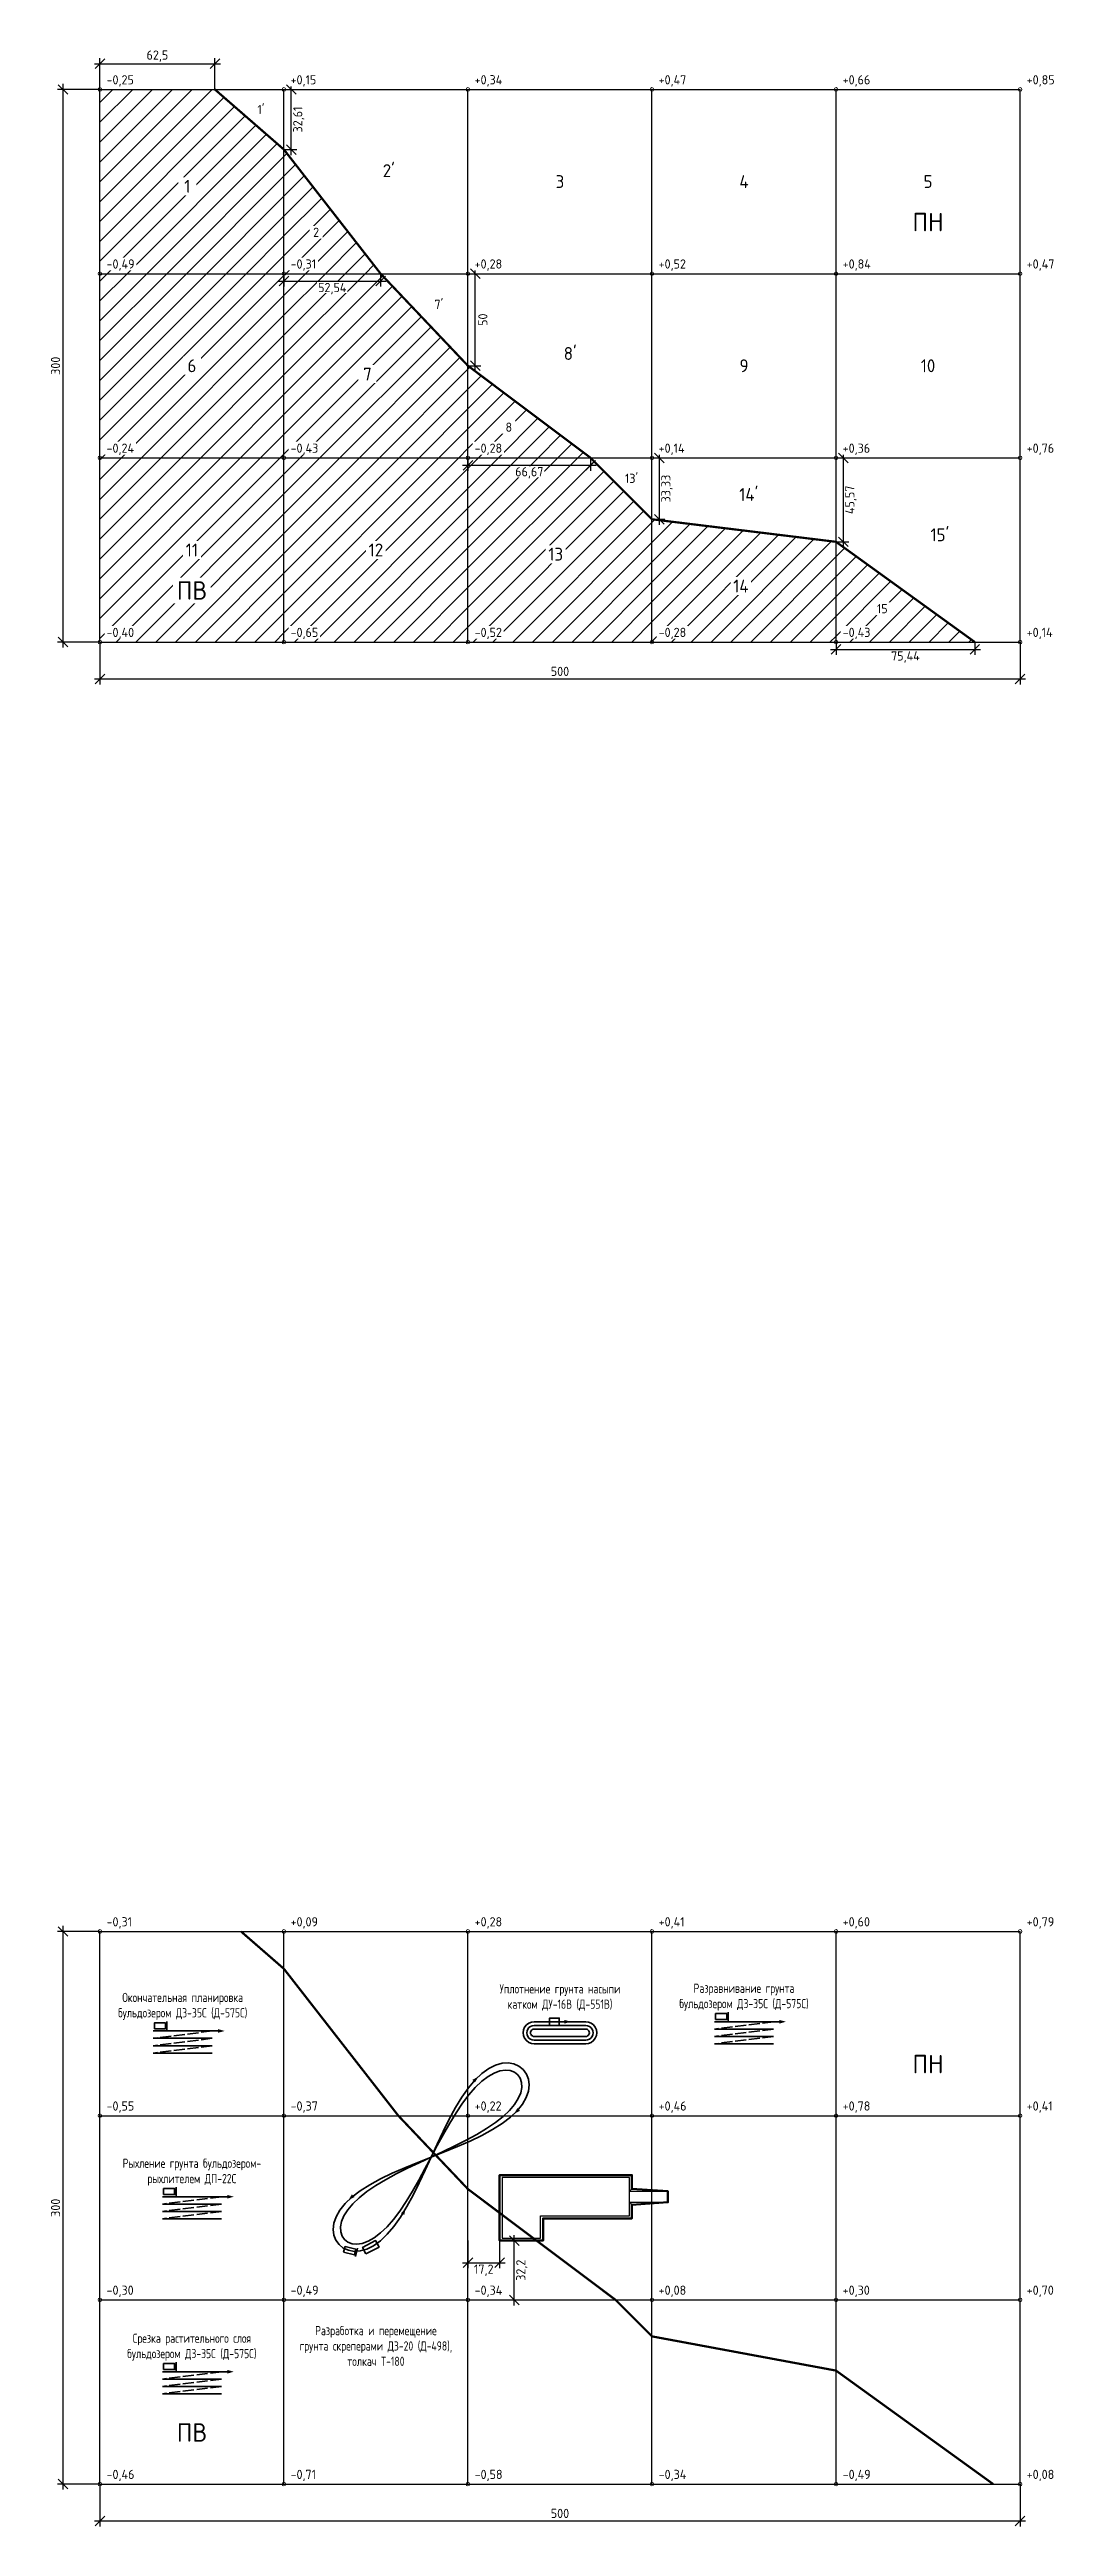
# Model space of a CAD drawing. Header units: metres. Extents: x -53 to 561, y -5023 to 322.
# Drawn here: x -27 to 520, y -5023 to -3678 of the extents above; entities that cross this region are included whole.
import ezdxf

# ---------------------------------------------------------------- set-up
doc = ezdxf.new("R2010")
doc.units = ezdxf.units.M
doc.linetypes.add('ГОСТ_штриховая', pattern=[7.5, 6, -1.5])
for name, color, linetype, lineweight in [('Котлован', 7, 'Continuous', 50), ('Котлован_низ', 7, 'Continuous', 25), ('ЛНР', 1, 'Continuous', 70), ('Надписи', 7, 'Continuous', 25), ('Номера_фигур', 7, 'Continuous', 25), ('Отметки', 5, 'Continuous', 18), ('ПВ_ПН', 7, 'Continuous', 35), ('ПВ_штриховка', 8, 'Continuous', 18), ('Перемещения', 7, 'Continuous', 35), ('Размеры', 3, 'Continuous', 18), ('Сетка', 7, 'Continuous', 25)]:
    doc.layers.add(name, color=color, linetype=linetype, lineweight=lineweight)
doc.styles.add('ГОСТ тип Б', font='GOST_B.TTF')
doc.dimstyles.new('М1-2000', dxfattribs={"dimscale": 2, "dimtxt": 2.5, "dimasz": 2.5, "dimexe": 1.5, "dimexo": 0, "dimgap": 0.8, "dimtad": 1, "dimtxsty": 'ГОСТ тип Б', "dimtsz": 1.3, "dimcen": 2.5, "dimdle": 1.5, "dimclrd": 3, "dimclre": 3, "dimclrt": 3, "dimazin": 3, "dimtfac": 1, "dimtix": 1, "dimtmove": 0, "dimatfit": 3, "dimtfill": 1})

msp = doc.modelspace()

# ---------------------------------------------------------------- texts
at = {"layer": 'ПВ_ПН', "insert": (50, -4972), "char_height": 10, "attachment_point": 5, "style": 'ГОСТ тип Б', "bg_fill": 3, "box_fill_scale": 1.2, "bg_fill_color": 0}
msp.add_mtext('ПВ', dxfattribs=at)

# ---------------------------------------------------------------- hatches: boundary and pattern name
at = {"layer": 'ПВ_штриховка'}
h = msp.add_hatch(dxfattribs=at)
h.set_pattern_fill('ANSI31', color=8, scale=2.4)
h.paths.add_polyline_path([(62.5, -3700), (0, -3700), (0, -3800), (100, -3800), (100, -3732.609)])
h = msp.add_hatch(dxfattribs=at)
h.set_pattern_fill('ANSI31', color=8, scale=2.4)
h.paths.add_polyline_path([(100, -3732.609), (100, -3800), (152.542, -3800)])
h = msp.add_hatch(dxfattribs=at)
h.set_pattern_fill('ANSI31', color=8, scale=2.4)
h.paths.add_polyline_path([(0, -3900), (100, -3900), (100, -3800), (0, -3800)])
h = msp.add_hatch(dxfattribs=at)
h.set_pattern_fill('ANSI31', color=8, scale=2.4)
h.paths.add_polyline_path([(152.542, -3800), (100, -3800), (100, -3900), (200, -3900), (200, -3850)])
h = msp.add_hatch(dxfattribs=at)
h.set_pattern_fill('ANSI31', color=8, scale=2.4)
h.paths.add_polyline_path([(200, -3850), (200, -3900), (266.667, -3900)])
h = msp.add_hatch(dxfattribs=at)
h.set_pattern_fill('ANSI31', color=8, scale=2.4)
h.paths.add_polyline_path([(0, -4000), (100, -4000), (100, -3900), (0, -3900)])
h = msp.add_hatch(dxfattribs=at)
h.set_pattern_fill('ANSI31', color=8, scale=2.4)
h.paths.add_polyline_path([(100, -4000), (200, -4000), (200, -3900), (100, -3900)])
h = msp.add_hatch(dxfattribs=at)
h.set_pattern_fill('ANSI31', color=8, scale=2.4)
h.paths.add_polyline_path([(266.667, -3900), (200, -3900), (200, -4000), (300, -4000), (300, -3933.333)])
h = msp.add_hatch(dxfattribs=at)
h.set_pattern_fill('ANSI31', color=8, scale=2.4)
h.paths.add_polyline_path([(300, -3933.333), (300, -4000), (400, -4000), (400, -3945.57)])
h = msp.add_hatch(dxfattribs=at)
h.set_pattern_fill('ANSI31', color=8, scale=2.4)
h.paths.add_polyline_path([(400, -3945.57), (400, -4000), (475.439, -4000)])

# ---------------------------------------------------------------- linework, layer by layer
at = {"layer": 'Котлован'}
msp.add_lwpolyline([(289.102, -4839.692), (289.102, -4832.198), (217.198, -4832.198), (217.198, -4867.802), (240.802, -4867.802), (240.802, -4855.802), (289.102, -4855.802), (289.102, -4848.308), (308.618, -4847), (308.618, -4841)], close=True, dxfattribs=at)
at = {"layer": 'Котлован_низ'}
for p, q in [((287.7, -4841), (289.102, -4839.692)), ((287.7, -4841), (308.618, -4841)), ((287.7, -4847), (308.618, -4847)), ((287.7, -4847), (289.102, -4848.308))]:
    msp.add_line(p, q, dxfattribs=at)
msp.add_lwpolyline([(218.6, -4866.4), (239.4, -4866.4), (239.4, -4854.4), (287.7, -4854.4), (287.7, -4833.6), (218.6, -4833.6)], close=True, dxfattribs=at)
at = {"layer": 'ЛНР', "const_width": 1.2}
for points in [[(475.439, -4000), (400, -3945.57), (300, -3933.333), (266.667, -3900), (200, -3850), (152.542, -3800), (100, -3732.609), (62.5, -3700)], [(485.404, -5000), (400, -4938.38), (300, -4919.81), (280.19, -4900), (200, -4839.857), (162.169, -4800), (100, -4720.261), (76.7, -4700)]]:
    msp.add_lwpolyline(points, dxfattribs=at)
at = {"layer": 'Перемещения'}
for p, q in [((341.4, -4748.6), (341.4, -4743.8)), ((29, -4754), (61, -4754)), ((29, -4758), (61, -4758)), ((36.4, -4753.6), (36.4, -4748.8)), ((61, -4754), (64.2, -4754)), ((334, -4749), (366, -4749)), ((334, -4753), (366, -4753)), ((334, -4757), (366, -4757)), ((366, -4749), (369.2, -4749)), ((29, -4762), (61, -4762)), ((29, -4766), (61, -4766)), ((334, -4761), (366, -4761)), ((41.4, -4843.6), (41.4, -4838.8)), ((34, -4844), (66, -4844)), ((34, -4848), (66, -4848)), ((34, -4852), (66, -4852)), ((66, -4844), (69.2, -4844)), ((34, -4856), (66, -4856)), ((138.878, -4876.524), (140.012, -4871.86)), ((41.4, -4938.6), (41.4, -4933.8)), ((34, -4939), (66, -4939)), ((34, -4943), (66, -4943)), ((34, -4947), (66, -4947)), ((66, -4939), (69.2, -4939)), ((34, -4951), (66, -4951))]:
    msp.add_line(p, q, dxfattribs=at)
at = {"layer": 'Перемещения', "linetype": 'ГОСТ_штриховая'}
for p, q in [((61, -4754), (29, -4758)), ((61, -4758), (29, -4762)), ((366, -4749), (334, -4753)), ((366, -4753), (334, -4757)), ((366, -4757), (334, -4761)), ((61, -4762), (29, -4766)), ((66, -4844), (34, -4848)), ((66, -4848), (34, -4852)), ((66, -4852), (34, -4856)), ((66, -4939), (34, -4943)), ((66, -4943), (34, -4947)), ((66, -4947), (34, -4951))]:
    msp.add_line(p, q, dxfattribs=at)
at = {"layer": 'Перемещения'}
for points in [[(334.6, -4747.8), (340.6, -4747.8), (340.6, -4744.6), (334.6, -4744.6)], [(29.6, -4752.8), (35.6, -4752.8), (35.6, -4749.6), (29.6, -4749.6)], [(264, -4761), (265.553, -4760.796), (267, -4760.196), (268.243, -4759.243), (269.196, -4758), (269.796, -4756.553), (270, -4755), (269.796, -4753.447), (269.196, -4752), (268.243, -4750.757), (267, -4749.804), (265.553, -4749.204), (264, -4749), (236, -4749), (234.447, -4749.204), (233, -4749.804), (231.757, -4750.757), (230.804, -4752), (230.204, -4753.447), (230, -4755), (230.204, -4756.553), (230.804, -4758), (231.757, -4759.243), (233, -4760.196), (234.447, -4760.796), (236, -4761)], [(264, -4759), (265.035, -4758.864), (266, -4758.464), (266.828, -4757.828), (267.464, -4757), (267.864, -4756.035), (268, -4755), (267.864, -4753.965), (267.464, -4753), (266.828, -4752.172), (266, -4751.536), (265.035, -4751.136), (264, -4751), (236, -4751), (234.965, -4751.136), (234, -4751.536), (233.172, -4752.172), (232.536, -4753), (232.136, -4753.965), (232, -4755), (232.136, -4756.035), (232.536, -4757), (233.172, -4757.828), (234, -4758.464), (234.965, -4758.864), (236, -4759)], [(264, -4757), (264.518, -4756.932), (265, -4756.732), (265.414, -4756.414), (265.732, -4756), (265.932, -4755.518), (266, -4755), (265.932, -4754.482), (265.732, -4754), (265.414, -4753.586), (265, -4753.268), (264.518, -4753.068), (264, -4753), (236, -4753), (235.482, -4753.068), (235, -4753.268), (234.586, -4753.586), (234.268, -4754), (234.068, -4754.482), (234, -4755), (234.068, -4755.518), (234.268, -4756), (234.586, -4756.414), (235, -4756.732), (235.482, -4756.932), (236, -4757)], [(244.4, -4751), (249.6, -4751), (249.6, -4747), (244.4, -4747)], [(180, -4822.5), (183.222, -4815.425), (186.474, -4808.496), (189.783, -4801.856), (193.171, -4795.637), (196.649, -4789.96), (200.219, -4784.927), (203.867, -4780.622), (207.568, -4777.106), (211.28, -4774.418), (214.951, -4772.574), (218.512, -4771.564), (221.885, -4771.359), (224.985, -4771.91), (227.721, -4773.15), (230, -4775), (231.731, -4777.371), (232.829, -4780.166), (233.221, -4783.291), (232.843, -4786.65), (231.652, -4790.154), (229.621, -4793.725), (226.747, -4797.295), (223.046, -4800.811), (218.56, -4804.233), (213.351, -4807.54), (207.503, -4810.723), (201.119, -4813.788), (194.318, -4816.753), (187.231, -4819.645), (180, -4822.5), (172.769, -4825.355), (165.682, -4828.247), (158.881, -4831.212), (152.497, -4834.277), (146.649, -4837.46), (141.44, -4840.767), (136.954, -4844.189), (133.253, -4847.705), (130.379, -4851.275), (128.348, -4854.846), (127.157, -4858.35), (126.779, -4861.709), (127.171, -4864.834), (128.269, -4867.629), (130, -4870), (132.279, -4871.85), (135.015, -4873.09), (138.115, -4873.641), (141.488, -4873.436), (145.049, -4872.426), (148.72, -4870.582), (152.432, -4867.894), (156.133, -4864.378), (159.781, -4860.073), (163.351, -4855.04), (166.829, -4849.363), (170.217, -4843.144), (173.526, -4836.504), (176.778, -4829.575), (180, -4822.5)], [(180, -4822.5), (183.348, -4816.165), (186.711, -4809.953), (190.101, -4803.985), (193.527, -4798.374), (196.989, -4793.221), (200.479, -4788.615), (203.981, -4784.628), (207.467, -4781.317), (210.899, -4778.716), (214.229, -4776.843), (217.398, -4775.697), (220.342, -4775.257), (222.989, -4775.489), (225.267, -4776.342), (227.1, -4777.755), (228.417, -4779.658), (229.152, -4781.977), (229.248, -4784.633), (228.658, -4787.55), (227.351, -4790.656), (225.31, -4793.885), (222.537, -4797.179), (219.051, -4800.491), (214.89, -4803.784), (210.111, -4807.034), (204.788, -4810.227), (199.008, -4813.361), (192.874, -4816.441), (186.498, -4819.481), (180, -4822.5), (173.502, -4825.519), (167.126, -4828.559), (160.992, -4831.639), (155.212, -4834.773), (149.889, -4837.966), (145.11, -4841.216), (140.949, -4844.509), (137.463, -4847.821), (134.69, -4851.115), (132.649, -4854.344), (131.342, -4857.45), (130.752, -4860.367), (130.848, -4863.023), (131.583, -4865.342), (132.9, -4867.245), (134.733, -4868.658), (137.011, -4869.511), (139.658, -4869.743), (142.602, -4869.303), (145.771, -4868.157), (149.101, -4866.284), (152.533, -4863.683), (156.019, -4860.372), (159.521, -4856.385), (163.011, -4851.779), (166.473, -4846.626), (169.899, -4841.015), (173.289, -4835.047), (176.652, -4828.835), (180, -4822.5)], [(34.6, -4842.8), (40.6, -4842.8), (40.6, -4839.6), (34.6, -4839.6)], [(132.46, -4874.14), (138.29, -4875.557), (139.046, -4872.448), (133.216, -4871.031)], [(144.586, -4875.064), (151.678, -4871.362), (149.827, -4867.816), (142.735, -4871.518)], [(34.6, -4937.8), (40.6, -4937.8), (40.6, -4934.6), (34.6, -4934.6)]]:
    msp.add_lwpolyline(points, close=True, dxfattribs=at)
for points in [[(64.2, -4754, 2, 0, 0), (67.8, -4754, 0, 0, 0)], [(252.4, -4749, 2, 0, 0), (256, -4749, 0, 0, 0)], [(369.2, -4749, 2, 0, 0), (372.8, -4749, 0, 0, 0)], [(203.103, -4781.242, 2, 0, 0), (205.713, -4778.762, 0, 0, 0)], [(227.608, -4796.583, 2, 0, 0), (224.998, -4799.062, 0, 0, 0)], [(69.2, -4844, 2, 0, 0), (72.8, -4844, 0, 0, 0)], [(137.612, -4843.458, 2, 0, 0), (135.002, -4845.938, 0, 0, 0)], [(164.466, -4853.403, 2, 0, 0), (166.286, -4850.297, 0, 0, 0)], [(69.2, -4939, 2, 0, 0), (72.8, -4939, 0, 0, 0)]]:
    msp.add_lwpolyline(points, format="xyseb", dxfattribs=at)
at = {"layer": 'Сетка'}
for p, q in [((0, -3700), (500, -3700)), ((0, -4000), (0, -3700)), ((100, -4000), (100, -3700)), ((200, -4000), (200, -3700)), ((300, -4000), (300, -3700)), ((400, -4000), (400, -3700)), ((500, -4000), (500, -3700)), ((0, -3800), (500, -3800)), ((0, -3900), (500, -3900)), ((0, -4000), (500, -4000)), ((0, -4700), (500, -4700)), ((0, -5000), (0, -4700)), ((100, -5000), (100, -4700)), ((200, -5000), (200, -4700)), ((300, -5000), (300, -4700)), ((400, -5000), (400, -4700)), ((500, -5000), (500, -4700)), ((0, -4800), (500, -4800)), ((0, -4900), (500, -4900)), ((0, -5000), (500, -5000))]:
    msp.add_line(p, q, dxfattribs=at)

msp.set_redraw_order([(e.dxf.handle, doc.entitydb.next_handle()) for e in msp.query("TEXT MTEXT ATTDEF DIMENSION ARC_DIMENSION")])  # texts and dimensions are drawn at this point

# ---------------------------------------------------------------- next in the draw order: texts
at = {"layer": 'Надписи', "char_height": 5, "style": 'ГОСТ тип Б', "bg_fill": 3, "box_fill_scale": 1.2, "bg_fill_color": 0}
for s, insert, attachment_point in [('\\W0.8;Окончательная планировка\\Pбульдозером ДЗ-35С (Д-575С)', (45, -4748), 8), ('\\W0.8;Уплотнение грунта насыпи\\Pкатком ДУ-16В (Д-551В)', (250, -4743), 8), ('\\W0.8;Разравнивание грунта\\Pбульдозером ДЗ-35С (Д-575С)', (350, -4743), 8), ('\\W0.8;Рыхление грунта бульдозером-\\Pрыхлителем ДП-22С', (50, -4838), 8), ('\\W0.8;Срезка растительного слоя\\Pбульдозером ДЗ-35С (Д-575С)', (50, -4933), 8), ('\\W0.8;Разработка и перемещение\\Pгрунта скреперами ДЗ-20 (Д-498),\\Pтолкач Т-180', (150, -4925), 5)]:
    msp.add_mtext(s, dxfattribs=dict(at, insert=insert, attachment_point=attachment_point))
at = {"layer": 'Номера_фигур', "attachment_point": 5, "style": 'ГОСТ тип Б', "bg_fill": 3, "box_fill_scale": 1.2, "bg_fill_color": 0}
for s, insert, char_height in [("1'", (87.5, -3710.87), 5), ('1', (47.558, -3752.548), 7), ("2'", (156.989, -3744.076), 7), ('3', (250, -3750), 7), ('4', (350, -3750), 7), ('5', (450, -3750), 7), ('2', (117.514, -3777.536), 5), ("7'", (184.181, -3816.667), 5), ('6', (50, -3850), 7), ("8'", (255.556, -3843.333), 7), ('9', (350, -3850), 7), ('10', (450, -3850), 7), ('7', (145.399, -3854.487), 7), ('8', (222.222, -3883.333), 5), ("13'", (288.889, -3911.111), 5), ("14'", (352.585, -3919.884), 7), ("15'", (456.421, -3941.77), 7), ('11', (50, -3950), 7), ('12', (150, -3950), 7), ('13', (247.712, -3952.288), 7), ('14', (348.316, -3969.623), 7), ('15', (425.146, -3981.857), 5)]:
    msp.add_mtext(s, dxfattribs=dict(at, insert=insert, char_height=char_height))
at = {"layer": 'Отметки', "char_height": 5, "attachment_point": 7, "style": 'ГОСТ тип Б', "bg_fill": 3, "box_fill_scale": 1.2, "bg_fill_color": 0}
for s, insert in [('+0,34', (203.6, -3698.4)), ('+0,47', (303.6, -3698.4)), ('+0,66', (403.6, -3698.4)), ('+0,85', (503.6, -3698.4)), ('+0,52', (303.6, -3798.4)), ('+0,84', (403.6, -3798.4)), ('+0,47', (503.6, -3798.4)), ('-0,43', (103.6, -3898.4)), ('+0,76', (503.6, -3898.4)), ('+0,09', (103.6, -4698.4)), ('+0,28', (203.6, -4698.4)), ('+0,41', (303.6, -4698.4)), ('+0,60', (403.6, -4698.4)), ('+0,79', (503.6, -4698.4)), ('-0,37', (103.6, -4798.4)), ('+0,22', (203.6, -4798.4)), ('+0,46', (303.6, -4798.4)), ('+0,78', (403.6, -4798.4)), ('+0,41', (503.6, -4798.4)), ('-0,49', (103.6, -4898.4)), ('-0,34', (203.6, -4898.4)), ('+0,08', (303.6, -4898.4)), ('+0,30', (403.6, -4898.4)), ('+0,70', (503.6, -4898.4))]:
    msp.add_mtext(s, dxfattribs=dict(at, insert=insert))
at = {"layer": 'ПВ_ПН', "char_height": 10, "attachment_point": 5, "style": 'ГОСТ тип Б', "bg_fill": 3, "box_fill_scale": 1.2, "bg_fill_color": 0}
for s, insert in [('ПН', (450, -3772)), ('ПВ', (50, -3972)), ('ПН', (450, -4772))]:
    msp.add_mtext(s, dxfattribs=dict(at, insert=insert))

# ---------------------------------------------------------------- next in the draw order: dimensions: what is measured, and where the dimension line sits
at = {"layer": 'Размеры'}
for base, p1, p2, override in [((0, -3686), (0, -3700), (62.5, -3700), {"dimtad": 1}), ((100, -3804), (100, -3800), (152.542, -3800), {"dimtad": 4}), ((200, -3904), (200, -3900), (266.667, -3900), {"dimtad": 4}), ((400, -4004), (400, -4000), (475.439, -4000), {"dimtad": 4})]:
    msp.add_linear_dim(base=base, p1=p1, p2=p2, dimstyle='М1-2000', override=override, dxfattribs=at).render()
for base, p1, p2 in [((104, -3732.609), (100, -3732.609), (100, -3700)), ((204, -3850), (200, -3850), (200, -3800)), ((404, -3945.57), (400, -3945.57), (400, -3900))]:
    msp.add_linear_dim(base=base, p1=p1, p2=p2, angle=90, dimstyle='М1-2000', override={"dimtad": 4}, dxfattribs=at).render()
msp.add_linear_dim(base=(0, -5020), p1=(0, -5000), p2=(500, -5000), dimstyle='М1-2000', dxfattribs=at).render()

# ---------------------------------------------------------------- next in the draw order: linework, layer by layer
at = {"layer": 'Отметки'}
for centre in [(200, -3700), (300, -3700), (400, -3700), (500, -3700), (300, -3800), (400, -3800), (500, -3800), (100, -3900), (500, -3900), (100, -4700), (200, -4700), (300, -4700), (400, -4700), (500, -4700), (100, -4800), (200, -4800), (300, -4800), (400, -4800), (500, -4800), (100, -4900), (200, -4900), (300, -4900), (400, -4900), (500, -4900)]:
    msp.add_circle(centre, 1, dxfattribs=at)

# ---------------------------------------------------------------- next in the draw order: texts
at = {"layer": 'Отметки', "char_height": 5, "attachment_point": 7, "style": 'ГОСТ тип Б', "bg_fill": 3, "box_fill_scale": 1.2, "bg_fill_color": 0}
for s, insert in [('+0,15', (103.6, -3698.4)), ('-0,31', (103.6, -3798.4)), ('+0,28', (203.6, -3798.4)), ('-0,28', (203.6, -3898.4)), ('+0,36', (403.6, -3898.4)), ('-0,71', (103.6, -4998.4)), ('-0,58', (203.6, -4998.4)), ('-0,34', (303.6, -4998.4)), ('-0,49', (403.6, -4998.4)), ('+0,08', (503.6, -4998.4))]:
    msp.add_mtext(s, dxfattribs=dict(at, insert=insert))

# ---------------------------------------------------------------- next in the draw order: dimensions: what is measured, and where the dimension line sits
at = {"layer": 'Размеры'}
msp.add_linear_dim(base=(304, -3933.333), p1=(300, -3933.333), p2=(300, -3900), angle=90, dimstyle='М1-2000', override={"dimtad": 4}, dxfattribs=at).render()
msp.add_linear_dim(base=(0, -4020), p1=(0, -4000), p2=(500, -4000), dimstyle='М1-2000', dxfattribs=at).render()
msp.add_linear_dim(base=(-20, -5000), p1=(0, -5000), p2=(0, -4700), angle=90, dimstyle='М1-2000', dxfattribs=at).render()
msp.add_linear_dim(base=(200, -4879.802), p1=(200, -4867.802), p2=(217.198, -4867.802), dimstyle='М1-2000', override={"dimtad": 4}, dxfattribs=at).render()

# ---------------------------------------------------------------- next in the draw order: linework, layer by layer
at = {"layer": 'Отметки'}
for centre in [(100, -3700), (100, -3800), (200, -3800), (200, -3900), (400, -3900), (100, -5000), (200, -5000), (300, -5000), (400, -5000), (500, -5000)]:
    msp.add_circle(centre, 1, dxfattribs=at)

# ---------------------------------------------------------------- next in the draw order: texts
at = {"layer": 'Отметки', "char_height": 5, "attachment_point": 7, "style": 'ГОСТ тип Б', "bg_fill": 3, "box_fill_scale": 1.2, "bg_fill_color": 0}
for s, insert in [('+0,14', (303.6, -3898.4)), ('-0,65', (103.6, -3998.4)), ('-0,52', (203.6, -3998.4)), ('-0,28', (303.6, -3998.4)), ('-0,43', (403.6, -3998.4)), ('+0,14', (503.6, -3998.4)), ('-0,31', (3.6, -4698.4)), ('-0,55', (3.6, -4798.4)), ('-0,30', (3.6, -4898.4)), ('-0,46', (3.6, -4998.4))]:
    msp.add_mtext(s, dxfattribs=dict(at, insert=insert))

# ---------------------------------------------------------------- next in the draw order: dimensions: what is measured, and where the dimension line sits
at = {"layer": 'Размеры'}
msp.add_linear_dim(base=(-20, -4000), p1=(0, -4000), p2=(0, -3700), angle=90, dimstyle='М1-2000', dxfattribs=at).render()
msp.add_linear_dim(base=(225.198, -4900), p1=(217.198, -4900), p2=(217.198, -4867.802), angle=90, dimstyle='М1-2000', override={"dimtad": 4}, dxfattribs=at).render()

# ---------------------------------------------------------------- next in the draw order: linework, layer by layer
at = {"layer": 'Отметки'}
for centre in [(300, -3900), (100, -4000), (200, -4000), (300, -4000), (400, -4000), (500, -4000), (0, -4700), (0, -4800), (0, -4900), (0, -5000)]:
    msp.add_circle(centre, 1, dxfattribs=at)

# ---------------------------------------------------------------- next in the draw order: texts
at = {"layer": 'Отметки', "char_height": 5, "attachment_point": 7, "style": 'ГОСТ тип Б', "bg_fill": 3, "box_fill_scale": 1.2, "bg_fill_color": 0}
for s, insert in [('-0,25', (3.6, -3698.4)), ('-0,49', (3.6, -3798.4)), ('-0,24', (3.6, -3898.4)), ('-0,40', (3.6, -3998.4))]:
    msp.add_mtext(s, dxfattribs=dict(at, insert=insert))

# ---------------------------------------------------------------- next in the draw order: linework, layer by layer
at = {"layer": 'Отметки'}
for centre in [(0, -3700), (0, -3800), (0, -3900), (0, -4000)]:
    msp.add_circle(centre, 1, dxfattribs=at)

doc.saveas('drawing.dxf')
